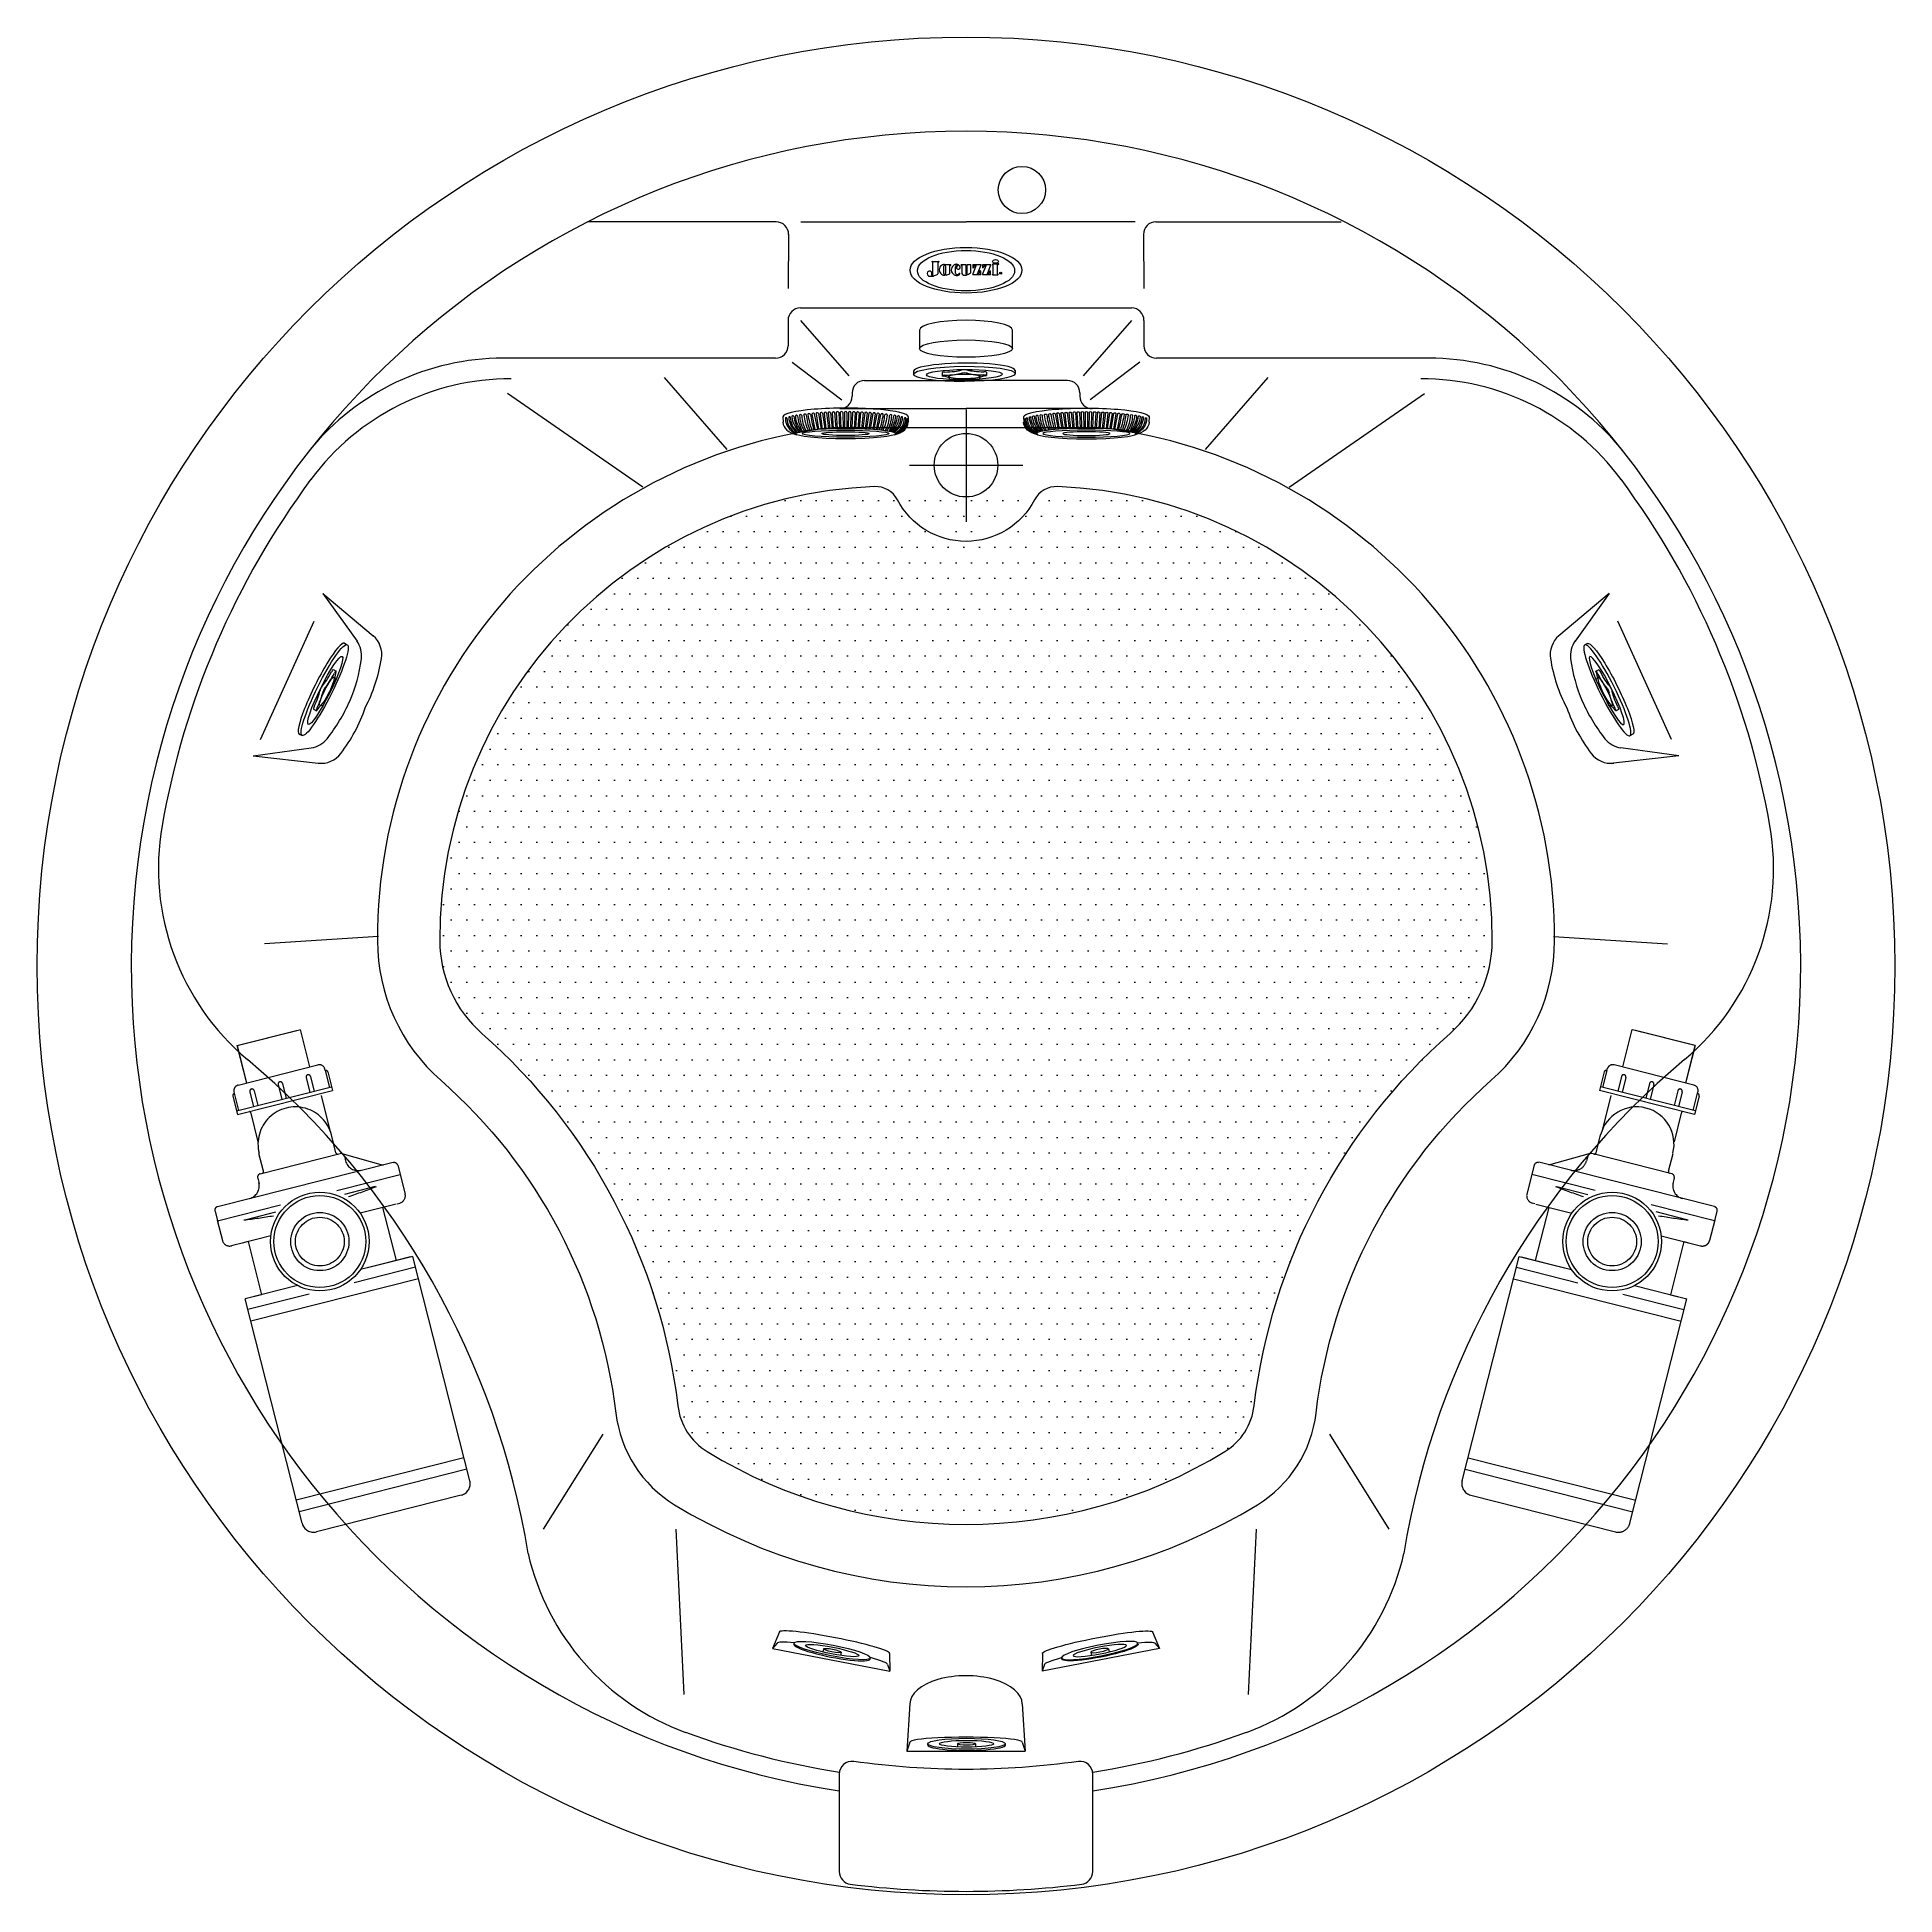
# Model space of a CAD drawing. Header units: millimetres. Extents: x -1272.84 to -1271.34, y 2198.98 to 2200.47.
import ezdxf
from ezdxf.enums import TextEntityAlignment as Align

# ---------------------------------------------------------------- set-up
doc = ezdxf.new("R2010")
doc.units = ezdxf.units.MM
doc.header["$LTSCALE"] = 10
doc.linetypes.add('CENTER2', pattern=[1.125, 0.75, -0.125, 0.125, -0.125])
doc.linetypes.add('HIDDEN', pattern=[0.375, 0.25, -0.125])
for name, color, linetype in [('CONTOR05', 7, 'Continuous'), ('jacuzzi', 1, 'Continuous'), ('LCOTA02', 1, 'Continuous')]:
    doc.layers.add(name, color=color, linetype=linetype)
doc.styles.add('ROMANS', font='romans', dxfattribs={"height": 4})

# ---------------------------------------------------------------- blocks, each defined once
blk = doc.blocks.new('A$C1E5B20B9')
at = {"layer": 'LCOTA02'}
for p, q in [((12, 80), (17, 80)), ((14.6, 57.5), (19.6, 57.5)), ((14.6, 22.5), (20, 22.5)), ((12, 0), (17, 0))]:
    blk.add_line(p, q, dxfattribs=at)
for centre, major_axis, start_param, end_param in [((12, 40), (0, 40), 0, 3.141593), ((8.2, 59), (0, 19), 3.648269, 4.519872), ((14.6, 54.8), (0, 2.68), 6.283185, 7.661464), ((13.2, 59), (0, 19), 3.648269, 4.519872), ((19.6, 54.8), (0, 2.68), 5.533225, 7.661464), ((24, 70.7), (0, 19), 2.391632, 3.263235), ((24.8, 49.2), (0, 2.68), 4.276588, 6.404827), ((30.7, 40), (0, 19), 1.134995, 2.006598), ((11.3, 40), (0, 2.68), 0.506677, 2.634916), ((8.2, 21), (0, 19), 4.904906, 5.776509), ((16.3, 40), (0, 2.68), 0.506677, 2.634916), ((13.2, 21), (0, 19), 4.904906, 5.776509), ((24.8, 30.8), (0, 2.68), 3.019951, 5.14819), ((14.6, 25.2), (0, 2.68), 1.763314, 3.141593), ((19.6, 25.2), (0, 2.68), 1.763314, 3.891553), ((24, 9.3), (0, 19), 6.161543, 7.033146)]:
    blk.add_ellipse(centre, major_axis=major_axis, ratio=0.3, start_param=start_param, end_param=end_param, dxfattribs=at)
for centre, major_axis, ratio in [((17, 40), (0, 40), 0.3), ((18, 40), (0, 30), 0.266667), ((21, 40), (0, 12.5), 0.3)]:
    blk.add_ellipse(centre, major_axis=major_axis, ratio=ratio, dxfattribs=at)
blk = doc.blocks.new('A$C00053991')
at = {"layer": 'CONTOR05', "xscale": 0.5, "zscale": 0.5}
blk.add_blockref('A$C1E5B20B9', (0, 0), dxfattribs=at)
blk = doc.blocks.new('A$C691B2982')
at = {"layer": 'CONTOR05', "xscale": 0.1, "yscale": 0.1, "zscale": 0.1}
blk.add_blockref('A$C00053991', (0, 0), dxfattribs=at)
blk = doc.blocks.new('A$C159910E5')
at = {"layer": 'CONTOR05', "rotation": 270}
blk.add_blockref('A$C691B2982', (0, 1.45), dxfattribs=at)
blk = doc.blocks.new('A$C3BF32979')
at = {"layer": 'CONTOR05', "rotation": 314.9999999999977}
blk.add_blockref('A$C159910E5', (-0.4, 5.26), dxfattribs=at)
blk = doc.blocks.new('*E9')
at = {"layer": 'CONTOR05', "rotation": 135.000000000004}
blk.add_blockref('A$C3BF32979', (4.89, 4), dxfattribs=at)
blk = doc.blocks.new('A$C37FA7AEC')
at = {"layer": 'LCOTA02'}
for p, q in [((1.01, 4.71), (1.23, 4.71)), ((1.23, 2.9), (0.63, 2.9)), ((1.23, 1.81), (0.63, 1.81)), ((1.01, 0), (1.23, 0))]:
    blk.add_line(p, q, dxfattribs=at)
for centre, major_axis, ratio, start_param, end_param in [((1.01, 2.36), (0, 2.36), 0.431953, 6.283185, 9.424778), ((1.23, 2.36), (0, -0.544), 0.461888, -3.141592653589793, 3.141592653589793)]:
    blk.add_ellipse(centre, major_axis=major_axis, ratio=ratio, start_param=start_param, end_param=end_param, dxfattribs=at)
for major_axis, ratio in [((0, 2.36), 0.431953), ((0, 1.65), 0.381644)]:
    blk.add_ellipse((1.23, 2.36), major_axis=major_axis, ratio=ratio, dxfattribs=at)
blk = doc.blocks.new('A$C6134645C')
at = {"layer": 'CONTOR05', "rotation": 179.9999999999999}
blk.add_blockref('A$C37FA7AEC', (2.24, 4.71), dxfattribs=at)

msp = doc.modelspace()

# ---------------------------------------------------------------- hatches: boundary and pattern name
at = {"layer": 'jacuzzi'}
h = msp.add_hatch(dxfattribs=at)
h.set_pattern_fill('DOTS', color=256, scale=0.2, style=0)
h.set_pattern_definition([(0, (-1272.765137, 2197.96073), (0.00625, 0.0125), [0, -0.0125])])
edge = h.paths.add_edge_path()
edge.add_arc((-1272.2705, 2199.3757), 0.0502, 186.8412, 238.5478)
edge.add_arc((-1272.0884, 2199.6735), 0.3992, 238.5478, 301.4522)
edge.add_arc((-1271.9063, 2199.3757), 0.0502, 301.4522, 353.1588)
edge.add_arc((-1271.3856, 2199.3133), 0.4742, 131.3313, 173.1588, ccw=False)
edge.add_arc((-1271.7647, 2199.7443), 0.0998, 311.3313, 359.8424)
edge.add_arc((-1272.0297, 2199.745), 0.3648, 359.8424, 447.6462)
edge.add_arc((-1272.0155, 2200.0895), 0.0201, 87.6462, 152.4293)
edge.add_arc((-1272.0884, 2200.1275), 0.0622, 270, 332.4293, ccw=False)
edge.add_arc((-1272.0884, 2200.1275), 0.0622, 207.5707, 270, ccw=False)
edge.add_arc((-1272.1613, 2200.0895), 0.0201, 27.5707, 92.3538)
edge.add_arc((-1272.1471, 2199.745), 0.3648, 92.3538, 180.1576)
edge.add_arc((-1272.4121, 2199.7443), 0.0998, 180.1576, 228.6687)
edge.add_arc((-1272.7912, 2199.3133), 0.4742, 6.8412, 48.6687, ccw=False)

# ---------------------------------------------------------------- linework, layer by layer
for p, q in [((-1272.2412, 2200.3225), (-1272.3931, 2200.3225)), ((-1272.2312, 2200.3125), (-1272.2316, 2200.2688)), ((-1272.2214, 2200.3225), (-1272.0884, 2200.3225)), ((-1271.9522, 2200.3225), (-1272.0884, 2200.3225)), ((-1271.9456, 2200.3125), (-1271.9452, 2200.2688)), ((-1271.9356, 2200.3225), (-1271.7866, 2200.3225)), ((-1272.1156, 2200.2903), (-1272.1156, 2200.2906)), ((-1272.1154, 2200.2907), (-1272.1105, 2200.2907)), ((-1272.1152, 2200.2901), (-1272.1154, 2200.2901)), ((-1272.1151, 2200.2798), (-1272.1151, 2200.29)), ((-1272.1105, 2200.2901), (-1272.1111, 2200.2901)), ((-1272.1111, 2200.2901), (-1272.1111, 2200.2806)), ((-1272.1103, 2200.2906), (-1272.1103, 2200.2903)), ((-1272.1047, 2200.2879), (-1272.1047, 2200.2879)), ((-1272.1045, 2200.2881), (-1272.1009, 2200.2881)), ((-1272.1016, 2200.2873), (-1272.1016, 2200.2807)), ((-1272.1009, 2200.2875), (-1272.1014, 2200.2875)), ((-1272.1007, 2200.2879), (-1272.1007, 2200.2877)), ((-1272.0968, 2200.2812), (-1272.0968, 2200.2864)), ((-1272.0924, 2200.2876), (-1272.0924, 2200.288)), ((-1272.0923, 2200.2881), (-1272.0887, 2200.2881)), ((-1272.0923, 2200.2875), (-1272.0919, 2200.2875)), ((-1272.0918, 2200.2874), (-1272.0918, 2200.2817)), ((-1272.0875, 2200.2881), (-1272.0845, 2200.2881)), ((-1272.083, 2200.2802), (-1272.0802, 2200.2875)), ((-1272.0829, 2200.2881), (-1272.0829, 2200.2856)), ((-1272.0828, 2200.2881), (-1272.0763, 2200.2881)), ((-1272.0828, 2200.2855), (-1272.0825, 2200.2855)), ((-1272.0791, 2200.2807), (-1272.0763, 2200.288)), ((-1272.0771, 2200.2832), (-1272.0766, 2200.2832)), ((-1272.0766, 2200.2801), (-1272.0766, 2200.2831)), ((-1272.075, 2200.2881), (-1272.075, 2200.2856)), ((-1272.075, 2200.2802), (-1272.0722, 2200.2875)), ((-1272.0749, 2200.2881), (-1272.0684, 2200.2881)), ((-1272.0749, 2200.2855), (-1272.0746, 2200.2855)), ((-1272.0712, 2200.2807), (-1272.0683, 2200.288)), ((-1272.0691, 2200.2832), (-1272.0687, 2200.2832)), ((-1272.0686, 2200.2801), (-1272.0686, 2200.2831)), ((-1272.1045, 2200.2802), (-1272.1045, 2200.2797)), ((-1272.0935, 2200.2804), (-1272.0935, 2200.281)), ((-1272.0829, 2200.2801), (-1272.0766, 2200.2801)), ((-1272.0749, 2200.2801), (-1272.0687, 2200.2801)), ((-1272.0672, 2200.2801), (-1272.0672, 2200.2803)), ((-1272.0671, 2200.28), (-1272.0627, 2200.28)), ((-1272.0626, 2200.2801), (-1272.0626, 2200.2803)), ((-1272.2216, 2200.2532), (-1271.9552, 2200.2532)), ((-1272.2316, 2200.2432), (-1272.2316, 2200.2228)), ((-1272.2216, 2200.2432), (-1272.1828, 2200.1985)), ((-1271.9552, 2200.2432), (-1271.994, 2200.1985)), ((-1271.9452, 2200.2432), (-1271.9452, 2200.2228)), ((-1272.1257, 2200.2354), (-1272.1257, 2200.2205)), ((-1272.0511, 2200.2205), (-1272.0511, 2200.2354)), ((-1272.2416, 2200.2128), (-1272.4609, 2200.2128)), ((-1272.2284, 2200.2096), (-1272.1883, 2200.1792)), ((-1271.9484, 2200.2096), (-1271.9885, 2200.1792)), ((-1271.7159, 2200.2128), (-1271.9352, 2200.2128)), ((-1272.3312, 2200.1974), (-1272.2808, 2200.1393)), ((-1272.17, 2200.1949), (-1272.0884, 2200.1949)), ((-1272.0068, 2200.1949), (-1272.0884, 2200.1949)), ((-1271.8456, 2200.1974), (-1271.896, 2200.1393)), ((-1272.3486, 2200.109), (-1272.4574, 2200.1843)), ((-1272.18, 2200.1849), (-1272.18, 2200.1822)), ((-1271.9968, 2200.1849), (-1271.9968, 2200.1822)), ((-1271.8283, 2200.109), (-1271.7194, 2200.1843)), ((-1272.2357, 2200.1656), (-1272.2356, 2200.1613)), ((-1272.2124, 2200.1677), (-1272.21, 2200.1554)), ((-1272.2105, 2200.1679), (-1272.208, 2200.1555)), ((-1272.2091, 2200.1681), (-1272.207, 2200.1556)), ((-1272.2072, 2200.1682), (-1272.205, 2200.1557)), ((-1272.2059, 2200.1683), (-1272.2041, 2200.1558)), ((-1272.2039, 2200.1685), (-1272.202, 2200.1559)), ((-1272.2026, 2200.1686), (-1272.2011, 2200.1559)), ((-1272.2007, 2200.1687), (-1272.1991, 2200.156)), ((-1272.1994, 2200.1688), (-1272.1981, 2200.156)), ((-1272.1974, 2200.1689), (-1272.1961, 2200.1561)), ((-1272.1961, 2200.1689), (-1272.1952, 2200.1561)), ((-1272.1941, 2200.169), (-1272.1932, 2200.1562)), ((-1272.1928, 2200.169), (-1272.1922, 2200.1562)), ((-1272.1908, 2200.1691), (-1272.1902, 2200.1562)), ((-1272.19, 2200.1722), (-1272.0884, 2200.1722)), ((-1272.1896, 2200.1691), (-1272.1892, 2200.1562)), ((-1272.1876, 2200.1691), (-1272.1872, 2200.1563)), ((-1272.1863, 2200.1691), (-1272.1863, 2200.1563)), ((-1272.1843, 2200.1691), (-1272.1843, 2200.1563)), ((-1272.183, 2200.1691), (-1272.1833, 2200.1563)), ((-1272.181, 2200.1691), (-1272.1813, 2200.1562)), ((-1272.1797, 2200.1691), (-1272.1804, 2200.1562)), ((-1272.1777, 2200.169), (-1272.1783, 2200.1562)), ((-1272.1764, 2200.169), (-1272.1774, 2200.1562)), ((-1272.1745, 2200.1689), (-1272.1754, 2200.1561)), ((-1272.1732, 2200.1689), (-1272.1744, 2200.1561)), ((-1272.1712, 2200.1688), (-1272.1724, 2200.156)), ((-1272.1699, 2200.1687), (-1272.1715, 2200.156)), ((-1272.1679, 2200.1686), (-1272.1695, 2200.1559)), ((-1272.1666, 2200.1685), (-1272.1685, 2200.1559)), ((-1272.1647, 2200.1683), (-1272.1665, 2200.1558)), ((-1272.1634, 2200.1682), (-1272.1655, 2200.1557)), ((-1272.1614, 2200.1681), (-1272.1635, 2200.1556)), ((-1272.1601, 2200.1679), (-1272.1626, 2200.1555)), ((-1272.1582, 2200.1677), (-1272.1606, 2200.1554)), ((-1272.1349, 2200.1656), (-1272.1349, 2200.1613)), ((-1272.1349, 2200.1656), (-1272.1349, 2200.1613)), ((-1271.9868, 2200.1722), (-1272.0884, 2200.1722)), ((-1272.042, 2200.1656), (-1272.0419, 2200.1613)), ((-1272.042, 2200.1656), (-1272.0419, 2200.1613)), ((-1272.0186, 2200.1677), (-1272.0162, 2200.1554)), ((-1272.0167, 2200.1679), (-1272.0142, 2200.1555)), ((-1272.0154, 2200.1681), (-1272.0133, 2200.1556)), ((-1272.0135, 2200.1682), (-1272.0113, 2200.1557)), ((-1272.0121, 2200.1683), (-1272.0103, 2200.1558)), ((-1272.0102, 2200.1685), (-1272.0083, 2200.1559)), ((-1272.0089, 2200.1686), (-1272.0074, 2200.1559)), ((-1272.0069, 2200.1687), (-1272.0053, 2200.156)), ((-1272.0056, 2200.1688), (-1272.0044, 2200.156)), ((-1272.0037, 2200.1689), (-1272.0024, 2200.1561)), ((-1272.0024, 2200.1689), (-1272.0014, 2200.1561)), ((-1272.0004, 2200.169), (-1271.9994, 2200.1562)), ((-1271.9991, 2200.169), (-1271.9985, 2200.1562)), ((-1271.9971, 2200.1691), (-1271.9965, 2200.1562)), ((-1271.9958, 2200.1691), (-1271.9955, 2200.1562)), ((-1271.9938, 2200.1691), (-1271.9935, 2200.1563)), ((-1271.9925, 2200.1691), (-1271.9925, 2200.1563)), ((-1271.9905, 2200.1691), (-1271.9905, 2200.1563)), ((-1271.9893, 2200.1691), (-1271.9896, 2200.1563)), ((-1271.9873, 2200.1691), (-1271.9876, 2200.1562)), ((-1271.986, 2200.1691), (-1271.9866, 2200.1562)), ((-1271.984, 2200.169), (-1271.9846, 2200.1562)), ((-1271.9827, 2200.169), (-1271.9837, 2200.1562)), ((-1271.9807, 2200.1689), (-1271.9816, 2200.1561)), ((-1271.9794, 2200.1689), (-1271.9807, 2200.1561)), ((-1271.9774, 2200.1688), (-1271.9787, 2200.156)), ((-1271.9761, 2200.1687), (-1271.9777, 2200.156)), ((-1271.9742, 2200.1686), (-1271.9757, 2200.1559)), ((-1271.9729, 2200.1685), (-1271.9748, 2200.1559)), ((-1271.9709, 2200.1683), (-1271.9728, 2200.1558)), ((-1271.9696, 2200.1682), (-1271.9718, 2200.1557)), ((-1271.9677, 2200.1681), (-1271.9698, 2200.1556)), ((-1271.9664, 2200.1679), (-1271.9688, 2200.1555)), ((-1271.9644, 2200.1677), (-1271.9668, 2200.1554)), ((-1271.9411, 2200.1656), (-1271.9412, 2200.1613)), ((-1271.9848, 2200.1568), (-1272.192, 2200.1568)), ((-1272.606, 2200.0235), (-1272.5656, 2199.9895)), ((-1272.606, 2200.0235), (-1272.5785, 2199.9852)), ((-1271.5708, 2200.0235), (-1271.6112, 2199.9895)), ((-1271.5708, 2200.0235), (-1271.5983, 2199.9852)), ((-1272.6562, 2199.906), (-1272.6129, 2200.0011)), ((-1271.5206, 2199.906), (-1271.5639, 2200.0011)), ((-1272.6621, 2199.8928), (-1272.6155, 2199.8993)), ((-1272.6621, 2199.8928), (-1272.6097, 2199.887)), ((-1271.5147, 2199.8928), (-1271.5672, 2199.887)), ((-1271.5147, 2199.8928), (-1271.5613, 2199.8993)), ((-1272.5612, 2199.7474), (-1272.6529, 2199.7416)), ((-1271.6156, 2199.7474), (-1271.5239, 2199.7416)), ((-1272.3808, 2199.3468), (-1272.4286, 2199.2704)), ((-1271.796, 2199.3468), (-1271.7482, 2199.2704)), ((-1272.3219, 2199.2704), (-1272.3155, 2199.1374)), ((-1271.8549, 2199.2704), (-1271.8613, 2199.1374)), ((-1272.2386, 2199.1877), (-1272.2442, 2199.1745)), ((-1272.2404, 2199.1787), (-1272.2442, 2199.1745)), ((-1271.9382, 2199.1877), (-1271.9327, 2199.1745)), ((-1271.9364, 2199.1787), (-1271.9327, 2199.1745)), ((-1272.2442, 2199.1745), (-1272.1497, 2199.1562)), ((-1272.1516, 2199.1615), (-1272.1497, 2199.1562)), ((-1272.1499, 2199.1704), (-1272.1497, 2199.1562)), ((-1271.9327, 2199.1745), (-1272.0271, 2199.1562)), ((-1272.0269, 2199.1704), (-1272.0271, 2199.1562)), ((-1272.0252, 2199.1615), (-1272.0271, 2199.1562)), ((-1272.1336, 2199.1298), (-1272.136, 2199.0917)), ((-1272.0432, 2199.1298), (-1272.0408, 2199.0917)), ((-1272.1336, 2199.0991), (-1272.136, 2199.0917)), ((-1272.136, 2199.0917), (-1272.0408, 2199.0917)), ((-1272.0432, 2199.0991), (-1272.0408, 2199.0917))]:
    msp.add_line(p, q, dxfattribs=at)
at = {"layer": 'jacuzzi', "linetype": 'CENTER2', "ltscale": 0.5}
for p, q in [((-1272.0884, 2200.1714), (-1272.0884, 2200.0811)), ((-1272.134, 2200.1267), (-1272.0428, 2200.1267))]:
    msp.add_line(p, q, dxfattribs=at)
at = {"layer": 'jacuzzi', "linetype": 'HIDDEN'}
for p, q in [((-1272.6751, 2199.6596), (-1272.6284, 2199.6714)), ((-1272.675, 2199.6596), (-1272.6247, 2199.6723)), ((-1272.6319, 2199.6705), (-1272.6284, 2199.6714)), ((-1272.6284, 2199.6714), (-1272.6248, 2199.6723)), ((-1272.6243, 2199.6725), (-1272.6166, 2199.6424)), ((-1271.5526, 2199.6725), (-1271.5602, 2199.6424)), ((-1271.5018, 2199.6596), (-1271.5521, 2199.6723)), ((-1271.5485, 2199.6714), (-1271.552, 2199.6723)), ((-1271.5449, 2199.6705), (-1271.5485, 2199.6714)), ((-1271.5017, 2199.6596), (-1271.5485, 2199.6714)), ((-1272.6751, 2199.6596), (-1272.6675, 2199.6295)), ((-1272.675, 2199.6596), (-1272.6674, 2199.6295)), ((-1271.5018, 2199.6596), (-1271.5094, 2199.6295)), ((-1271.5017, 2199.6596), (-1271.5093, 2199.6295)), ((-1272.6742, 2199.6278), (-1272.61, 2199.6441)), ((-1272.6742, 2199.6278), (-1272.6099, 2199.6441)), ((-1272.6042, 2199.6397), (-1272.6045, 2199.6408)), ((-1272.6041, 2199.6397), (-1272.6044, 2199.6408)), ((-1272.6041, 2199.6397), (-1272.6007, 2199.6259)), ((-1271.5727, 2199.6397), (-1271.5762, 2199.6259)), ((-1271.5727, 2199.6397), (-1271.5724, 2199.6408)), ((-1271.5726, 2199.6397), (-1271.5723, 2199.6408)), ((-1271.5026, 2199.6278), (-1271.5669, 2199.6441)), ((-1271.5026, 2199.6278), (-1271.5669, 2199.6441)), ((-1272.6754, 2199.607), (-1272.5989, 2199.6264)), ((-1272.6747, 2199.6041), (-1272.5982, 2199.6235)), ((-1271.5021, 2199.6041), (-1271.5786, 2199.6235)), ((-1271.5014, 2199.607), (-1271.5779, 2199.6264)), ((-1272.6737, 2199.6074), (-1272.6774, 2199.6223)), ((-1272.6074, 2199.6195), (-1272.6003, 2199.5913)), ((-1271.5694, 2199.6195), (-1271.5765, 2199.5913)), ((-1271.5032, 2199.6074), (-1271.4994, 2199.6223)), ((-1272.6643, 2199.606), (-1272.6642, 2199.6055)), ((-1272.664, 2199.6052), (-1272.6582, 2199.5822)), ((-1271.5128, 2199.6052), (-1271.5186, 2199.5822)), ((-1271.5125, 2199.606), (-1271.5126, 2199.6055)), ((-1272.5955, 2199.5734), (-1272.5991, 2199.5877)), ((-1271.5813, 2199.5734), (-1271.5777, 2199.5877)), ((-1272.6908, 2199.53), (-1272.5493, 2199.5658)), ((-1272.6537, 2199.5586), (-1272.6574, 2199.5729)), ((-1272.6564, 2199.5564), (-1272.5921, 2199.5727)), ((-1272.5907, 2199.5727), (-1272.5574, 2199.5633)), ((-1272.5887, 2199.5707), (-1272.5877, 2199.5668)), ((-1271.486, 2199.53), (-1271.6275, 2199.5658)), ((-1271.5861, 2199.5727), (-1271.6195, 2199.5633)), ((-1271.5881, 2199.5707), (-1271.5891, 2199.5668)), ((-1271.5205, 2199.5564), (-1271.5847, 2199.5727)), ((-1271.5231, 2199.5586), (-1271.5194, 2199.5729)), ((-1272.6584, 2199.553), (-1272.6573, 2199.5487)), ((-1272.5948, 2199.5429), (-1272.5438, 2199.5558)), ((-1272.5457, 2199.5633), (-1272.5398, 2199.54)), ((-1271.6311, 2199.5633), (-1271.637, 2199.54)), ((-1271.582, 2199.5429), (-1271.633, 2199.5558)), ((-1271.5184, 2199.553), (-1271.5195, 2199.5487)), ((-1272.5639, 2199.5461), (-1272.5887, 2199.5398)), ((-1271.6129, 2199.5461), (-1271.5881, 2199.5398)), ((-1272.6927, 2199.526), (-1272.6906, 2199.5177)), ((-1272.691, 2199.5191), (-1272.6868, 2199.5028)), ((-1272.691, 2199.5191), (-1272.6868, 2199.5028)), ((-1272.6908, 2199.5185), (-1272.64, 2199.5314)), ((-1272.6686, 2199.5195), (-1272.6438, 2199.5258)), ((-1272.5468, 2199.4867), (-1272.5577, 2199.5294)), ((-1272.5462, 2199.5323), (-1272.5441, 2199.5328)), ((-1272.5462, 2199.5323), (-1272.5441, 2199.5328)), ((-1271.6306, 2199.5323), (-1271.6327, 2199.5328)), ((-1271.6306, 2199.5323), (-1271.6327, 2199.5328)), ((-1271.63, 2199.4867), (-1271.6191, 2199.5294)), ((-1271.486, 2199.5185), (-1271.5369, 2199.5314)), ((-1271.5082, 2199.5195), (-1271.533, 2199.5258)), ((-1271.4858, 2199.5191), (-1271.49, 2199.5028)), ((-1271.4858, 2199.5191), (-1271.49, 2199.5028)), ((-1271.4841, 2199.526), (-1271.4862, 2199.5177)), ((-1272.6775, 2199.499), (-1272.6795, 2199.4985)), ((-1272.6775, 2199.499), (-1272.6795, 2199.4985)), ((-1272.6662, 2199.5019), (-1272.6554, 2199.4591)), ((-1272.5335, 2199.49), (-1272.5758, 2199.4793)), ((-1272.5335, 2199.49), (-1272.5701, 2199.4808)), ((-1272.5355, 2199.4895), (-1272.5701, 2199.4808)), ((-1272.5355, 2199.4895), (-1272.5701, 2199.4808)), ((-1272.4877, 2199.3094), (-1272.5335, 2199.49)), ((-1271.6891, 2199.3094), (-1271.6433, 2199.49)), ((-1271.6433, 2199.49), (-1271.6067, 2199.4808)), ((-1271.6433, 2199.49), (-1271.601, 2199.4793)), ((-1271.6413, 2199.4895), (-1271.6067, 2199.4808)), ((-1271.6413, 2199.4895), (-1271.6067, 2199.4808)), ((-1271.5106, 2199.5019), (-1271.5215, 2199.4591)), ((-1271.4994, 2199.499), (-1271.4973, 2199.4985)), ((-1271.4994, 2199.499), (-1271.4973, 2199.4985)), ((-1272.5313, 2199.4813), (-1272.5808, 2199.4687)), ((-1271.6455, 2199.4813), (-1271.596, 2199.4687)), ((-1272.6263, 2199.4665), (-1272.6685, 2199.4558)), ((-1272.6554, 2199.4591), (-1272.6685, 2199.4558)), ((-1272.6169, 2199.4596), (-1272.6663, 2199.4471)), ((-1272.5289, 2199.472), (-1272.6639, 2199.4378)), ((-1271.6479, 2199.472), (-1271.5129, 2199.4378)), ((-1271.5599, 2199.4596), (-1271.5106, 2199.4471)), ((-1271.5505, 2199.4665), (-1271.5083, 2199.4558)), ((-1271.5215, 2199.4591), (-1271.5083, 2199.4558)), ((-1272.6227, 2199.2752), (-1272.6685, 2199.4558)), ((-1271.5541, 2199.2752), (-1271.5083, 2199.4558)), ((-1272.4924, 2199.3279), (-1272.6274, 2199.2937)), ((-1271.6844, 2199.3279), (-1271.5494, 2199.2937)), ((-1272.49, 2199.3187), (-1272.625, 2199.2844)), ((-1271.6868, 2199.3187), (-1271.5518, 2199.2844)), ((-1272.4946, 2199.2978), (-1272.6111, 2199.2683)), ((-1271.6822, 2199.2978), (-1271.5657, 2199.2683))]:
    msp.add_line(p, q, dxfattribs=at)
at = {"layer": 'jacuzzi'}
for points in [[(-1272.1047, 2200.2813), (-1272.1047, 2200.2865, 1), (-1272.1066, 2200.2865), (-1272.1066, 2200.2813, 1)], [(-1272.3203, 2199.3698, 0.22952), (-1272.2967, 2199.3329, 0.281579), (-1271.8801, 2199.3329, 0.22952), (-1271.8565, 2199.3698, -0.18456), (-1271.6988, 2199.6694, 0.214889), (-1271.6649, 2199.744, 0.40303), (-1272.0147, 2200.1095, 0.290447), (-1272.0333, 2200.0987, -0.279343), (-1272.0884, 2200.0654, -0.279343), (-1272.1435, 2200.0987, 0.290447), (-1272.1621, 2200.1095, 0.40303), (-1272.5119, 2199.744, 0.214889), (-1272.478, 2199.6694, -0.18456)], [(-1271.998, 2199.0835, -0.070269), (-1272.1788, 2199.0835, 0.455932), (-1272.1904, 2199.0734), (-1272.1904, 2198.9949, 0.378699), (-1272.1815, 2198.9847, 0.061456), (-1271.9953, 2198.9847, 0.378699), (-1271.9864, 2198.9949), (-1271.9864, 2199.0734, 0.455932)]]:
    msp.add_lwpolyline(points, format="xyb", close=True, dxfattribs=at)
for points in [[(-1272.0886, 2200.288), (-1272.0886, 2200.2809, 0.135484), (-1272.0886, 2200.2808, 0.597309), (-1272.0876, 2200.2808, 0.11277), (-1272.0876, 2200.2809), (-1272.0876, 2200.288)], [(-1272.0879, 2200.2798, 0.062974), (-1272.0848, 2200.2814, 0.257829), (-1272.0844, 2200.2821), (-1272.0844, 2200.288)], [(-1272.0636, 2200.2885), (-1272.0671, 2200.2885, 0.414214), (-1272.0672, 2200.2884), (-1272.0672, 2200.2879, 0.414214), (-1272.0671, 2200.2878), (-1272.0668, 2200.2878, -0.414214), (-1272.0667, 2200.2877), (-1272.0667, 2200.2807)], [(-1272.0631, 2200.2807), (-1272.0631, 2200.2878, -0.309408), (-1272.063, 2200.288, 0.090701), (-1272.0621, 2200.2886, 0.365017), (-1272.0621, 2200.2887), (-1272.0622, 2200.2888, 0.451807), (-1272.0625, 2200.2889, -0.178007), (-1272.0636, 2200.2885)], [(-1272.2063, 2200.1557, 0.373711), (-1272.5621, 2199.7439, 0.214889), (-1272.5111, 2199.6317, -0.18456), (-1272.3702, 2199.3638, 0.22952), (-1272.3229, 2199.2901, 0.281579), (-1271.8539, 2199.2901, 0.22952), (-1271.8067, 2199.3638, -0.18456), (-1271.6657, 2199.6317, 0.214889), (-1271.6147, 2199.7439, 0.373711), (-1271.9705, 2200.1557)]]:
    msp.add_lwpolyline(points, format="xyb", dxfattribs=at)
at = {"layer": 'jacuzzi', "linetype": 'HIDDEN'}
for points in [[(-1272.602, 2199.6384), (-1272.5982, 2199.6235)], [(-1271.5749, 2199.6384), (-1271.5786, 2199.6235)], [(-1272.6419, 2199.6282), (-1272.6389, 2199.6162)], [(-1272.6385, 2199.6291), (-1272.6354, 2199.6171)], [(-1272.6194, 2199.6339), (-1272.6164, 2199.6219)], [(-1272.6159, 2199.6348), (-1272.6129, 2199.6228)], [(-1271.5609, 2199.6348), (-1271.5639, 2199.6228)], [(-1271.5574, 2199.6339), (-1271.5604, 2199.6219)], [(-1271.5384, 2199.6291), (-1271.5414, 2199.6171)], [(-1271.5349, 2199.6282), (-1271.5379, 2199.6162)], [(-1272.6784, 2199.619), (-1272.6747, 2199.6041)], [(-1272.6647, 2199.6224), (-1272.6617, 2199.6104)], [(-1272.6612, 2199.6233), (-1272.6582, 2199.6113)], [(-1271.5156, 2199.6233), (-1271.5186, 2199.6113)], [(-1271.5121, 2199.6224), (-1271.5151, 2199.6104)], [(-1271.4984, 2199.619), (-1271.5021, 2199.6041)], [(-1272.5469, 2199.5321), (-1272.576, 2199.5248)], [(-1271.6299, 2199.5321), (-1271.6008, 2199.5248)], [(-1272.6479, 2199.5065), (-1272.671, 2199.5007), (-1272.6775, 2199.499)], [(-1271.529, 2199.5065), (-1271.5058, 2199.5007), (-1271.4994, 2199.499)], [(-1272.6662, 2199.5019), (-1272.671, 2199.5007), (-1272.6775, 2199.499)], [(-1271.5106, 2199.5019), (-1271.5058, 2199.5007), (-1271.4994, 2199.499)]]:
    msp.add_lwpolyline(points, dxfattribs=at)
at = {"layer": 'jacuzzi', "color": 3}
msp.add_circle((-1272.0884, 2199.7237), 0.7475, dxfattribs=at)
at = {"layer": 'jacuzzi'}
for centre, radius in [((-1272.0434, 2200.3482), 0.019), ((-1272.0605, 2200.2812), 0.000795), ((-1272.0884, 2200.1267), 0.0256)]:
    msp.add_circle(centre, radius, dxfattribs=at)
at = {"layer": 'jacuzzi', "linetype": 'HIDDEN'}
for centre, radius in [((-1272.6084, 2199.5019), 0.0397), ((-1272.6084, 2199.5019), 0.037), ((-1271.5684, 2199.5019), 0.0397), ((-1271.5684, 2199.5019), 0.037), ((-1272.6084, 2199.5019), 0.0234), ((-1272.6084, 2199.5019), 0.0196), ((-1271.5684, 2199.5019), 0.0234), ((-1271.5684, 2199.5019), 0.0196)]:
    msp.add_circle(centre, radius, dxfattribs=at)
at = {"layer": 'jacuzzi'}
for centre, radius, start, end in [((-1272.0884, 2199.7237), 0.6717, 278.7374, 261.2626), ((-1272.2412, 2200.3125), 0.01, 359.5012, 90), ((-1271.9356, 2200.3125), 0.01, 90, 180.4988), ((-1272.1175, 2200.2809), 0.00211, 122.9803, 234.8089), ((-1272.1176, 2200.2811), 0.00184, 329.3882, 123.2376), ((-1272.1154, 2200.2906), 0.000183, 90, 180), ((-1272.1154, 2200.2903), 0.000183, 180, 270), ((-1272.1152, 2200.29), 0.000183, 0, 90), ((-1272.1105, 2200.2906), 0.000183, 0, 90), ((-1272.1105, 2200.2903), 0.000183, 270, 0), ((-1272.1055, 2200.2839), 0.00441, 126.3033, 231.4856), ((-1272.1062, 2200.2854), 0.0028, 59.9231, 132.2761), ((-1272.1048, 2200.2879), 0.0000913, 231.4553, 0), ((-1272.1045, 2200.2879), 0.000183, 90, 180), ((-1272.1014, 2200.2873), 0.000183, 90, 180), ((-1272.1009, 2200.2879), 0.000183, 0, 90), ((-1272.1009, 2200.2877), 0.000183, 270, 0), ((-1272.0958, 2200.2839), 0.00446, 127.1313, 242.2671), ((-1272.096, 2200.2844), 0.00398, 88.5996, 128.9527), ((-1272.0948, 2200.2864), 0.00197, 150.4373, 179.0124), ((-1272.0956, 2200.2867), 0.00116, 97.112, 147.2426), ((-1272.0947, 2200.2857), 0.00138, 110.2833, 290.7343), ((-1272.0961, 2200.2852), 0.00316, 29.5272, 87.5019), ((-1272.0956, 2200.2869), 0.000976, 50.781, 96.3414), ((-1272.0953, 2200.2873), 0.000419, 289.0295, 44.0873), ((-1272.0949, 2200.286), 0.00179, 294.3936, 25.9072), ((-1272.0923, 2200.288), 0.0000913, 90, 180), ((-1272.0923, 2200.2876), 0.0000913, 180, 270), ((-1272.0919, 2200.2874), 0.0000913, 0, 90), ((-1272.0897, 2200.2817), 0.00214, 180, 267.9232), ((-1272.0887, 2200.288), 0.0000913, 0, 90), ((-1272.0875, 2200.288), 0.0000913, 90, 180), ((-1272.0845, 2200.288), 0.0000913, 0, 90), ((-1272.0828, 2200.2881), 0.0000913, 90, 180), ((-1272.0828, 2200.2856), 0.0000913, 180, 270), ((-1272.0825, 2200.2856), 0.0000913, 270, 355.0588), ((-1272.0799, 2200.2854), 0.00257, 130.1573, 175.0588), ((-1272.0805, 2200.2861), 0.0016, 80.3374, 129.0048), ((-1272.0803, 2200.2875), 0.000114, 338.9296, 80.3374), ((-1272.0798, 2200.2829), 0.00262, 294.8275, 3.7772), ((-1272.0771, 2200.2831), 0.000114, 90, 183.7772), ((-1272.0766, 2200.2831), 0.0000913, 0, 90), ((-1272.0763, 2200.2881), 0.0000913, 338.9296, 90), ((-1272.0749, 2200.2881), 0.0000913, 90, 180), ((-1272.0749, 2200.2856), 0.0000913, 180, 270), ((-1272.0746, 2200.2856), 0.0000913, 270, 355.0588), ((-1272.0719, 2200.2854), 0.00257, 130.1573, 175.0588), ((-1272.0726, 2200.2861), 0.0016, 80.3374, 129.0048), ((-1272.0723, 2200.2875), 0.000114, 338.9296, 80.3374), ((-1272.0719, 2200.2829), 0.00262, 294.8275, 3.7772), ((-1272.0691, 2200.2831), 0.000114, 90, 183.7772), ((-1272.0687, 2200.2831), 0.0000913, 0, 90), ((-1272.0684, 2200.2881), 0.0000913, 338.9296, 90), ((-1272.1177, 2200.2806), 0.00182, 234.8089, 260.1754), ((-1272.1168, 2200.2856), 0.00692, 260.1754, 285.4183), ((-1272.1157, 2200.2799), 0.000455, 149.3882, 195.7752), ((-1272.1155, 2200.28), 0.000664, 195.7752, 246.1283), ((-1272.1155, 2200.2798), 0.000455, 246.1283, 297.2029), ((-1272.1156, 2200.2799), 0.000606, 297.2029, 316.5289), ((-1272.1156, 2200.2799), 0.000567, 320.2199, 351.1443), ((-1272.1204, 2200.2986), 0.0204, 285.5604, 296.8444), ((-1272.1113, 2200.2806), 0.000183, 298.8232, 0), ((-1272.1062, 2200.2827), 0.00305, 228.3999, 304.2305), ((-1272.1053, 2200.2872), 0.00749, 276.286, 300.0862), ((-1272.0959, 2200.2837), 0.00427, 241.6824, 289.3433), ((-1272.0959, 2200.2811), 0.000927, 174.0544, 252.5389), ((-1272.0956, 2200.2828), 0.00266, 258.5772, 294.2197), ((-1272.0955, 2200.2824), 0.0022, 295.2704, 324.8584), ((-1272.0965, 2200.2839), 0.00467, 295.0031, 308.9089), ((-1272.0936, 2200.281), 0.000114, 0, 144.8584), ((-1272.0936, 2200.2804), 0.000114, 309.1312, 0), ((-1272.0893, 2200.2837), 0.00421, 264.0736, 289.8501), ((-1272.0829, 2200.2802), 0.000114, 158.9296, 270), ((-1272.079, 2200.2806), 0.000114, 158.9296, 274.0743), ((-1272.0792, 2200.2829), 0.00243, 274.0743, 281.2218), ((-1272.0766, 2200.2802), 0.0000913, 270, 0), ((-1272.0749, 2200.2802), 0.000114, 158.9296, 270), ((-1272.0711, 2200.2806), 0.000114, 158.9296, 274.0743), ((-1272.0712, 2200.2829), 0.00243, 274.0743, 281.2218), ((-1272.0687, 2200.2802), 0.0000913, 270, 0), ((-1272.0671, 2200.2803), 0.0000913, 82.1724, 180), ((-1272.0671, 2200.2801), 0.0000913, 180, 270), ((-1272.067, 2200.2807), 0.000365, 262.1724, 0), ((-1272.0627, 2200.2807), 0.000365, 180, 273.6112), ((-1272.0627, 2200.2803), 0.0000913, 0, 93.6112), ((-1272.0627, 2200.2801), 0.0000913, 270, 0), ((-1272.2216, 2200.2432), 0.01, 90, 180), ((-1271.9552, 2200.2432), 0.01, 0, 90), ((-1272.2416, 2200.2228), 0.01, 270, 0), ((-1271.9352, 2200.2228), 0.01, 180, 270), ((-1272.4609, 2200.0121), 0.2007, 90, 140.7605), ((-1271.7159, 2200.0121), 0.2007, 39.2395, 90), ((-1272.4545, 2199.9956), 0.2007, 90, 143.3913), ((-1272.17, 2200.1849), 0.01, 90, 180), ((-1272.0068, 2200.1849), 0.01, 0, 90), ((-1271.7223, 2199.9956), 0.2007, 36.6087, 90), ((-1272.19, 2200.1822), 0.01, 270, 0), ((-1271.9868, 2200.1822), 0.01, 180, 270), ((-1272.192, 2200.0564), 0.1003, 90, 98.1925), ((-1271.9848, 2200.0564), 0.1003, 81.8075, 90), ((-1272.0884, 2199.7237), 0.6567, 143.3913, 170.096), ((-1272.0884, 2199.7237), 0.6567, 9.904, 36.6087), ((-1272.5948, 2199.9736), 0.02, 352.1825, 35.644), ((-1272.5785, 2199.9742), 0.02, 350.8889, 49.8755), ((-1271.5983, 2199.9742), 0.02, 130.1245, 189.1111), ((-1271.582, 2199.9736), 0.02, 144.356, 187.8175), ((-1272.7082, 2199.9891), 0.1345, 337.1017, 352.1825), ((-1272.6873, 2199.9916), 0.1301, 332.4605, 350.8889), ((-1271.4896, 2199.9916), 0.1301, 189.1111, 207.5395), ((-1271.4686, 2199.9891), 0.1345, 187.8175, 202.8983), ((-1272.7076, 2199.9907), 0.1345, 321.3048, 336.3856), ((-1272.6949, 2199.9737), 0.1301, 322.5984, 341.0268), ((-1271.4819, 2199.9737), 0.1301, 198.9732, 217.4016), ((-1271.4692, 2199.9907), 0.1345, 203.6144, 218.6952), ((-1272.6182, 2199.9191), 0.02, 277.8433, 321.3048), ((-1272.6074, 2199.9068), 0.02, 263.6118, 322.5984), ((-1271.5694, 2199.9068), 0.02, 217.4016, 276.3882), ((-1271.5586, 2199.9191), 0.02, 218.6952, 262.1567), ((-1272.5376, 2199.8021), 0.2007, 170.096, 229.9693), ((-1271.6392, 2199.8021), 0.2007, 310.0307, 9.904), ((-1273.0894, 2199.1452), 0.6572, 9.2532, 49.9693), ((-1271.0874, 2199.1452), 0.6572, 130.0307, 170.7468), ((-1272.2451, 2199.2954), 0.2007, 192.8112, 249.904), ((-1271.9317, 2199.2954), 0.2007, 290.096, 347.1888), ((-1272.0884, 2199.7237), 0.6567, 249.904, 261.0706), ((-1272.0884, 2199.7237), 0.6567, 278.9294, 290.096)]:
    msp.add_arc(centre, radius, start, end, dxfattribs=at)
at = {"layer": 'jacuzzi', "linetype": 'HIDDEN'}
for centre, radius, start, end in [((-1272.6088, 2199.6397), 0.0045, 14.2286, 104.2286), ((-1272.6037, 2199.6379), 0.0018, 14.2286, 104.2286), ((-1271.5731, 2199.6379), 0.0018, 75.7714, 165.7714), ((-1271.568, 2199.6397), 0.0045, 75.7714, 165.7714), ((-1272.6731, 2199.6234), 0.0045, 104.2286, 194.2286), ((-1272.663, 2199.6229), 0.0018, 14.2286, 194.2286), ((-1272.6402, 2199.6287), 0.0018, 14.2286, 194.2286), ((-1272.6177, 2199.6344), 0.0018, 14.2286, 194.2286), ((-1271.5591, 2199.6344), 0.0018, 345.7714, 165.7714), ((-1271.5366, 2199.6287), 0.0018, 345.7714, 165.7714), ((-1271.5138, 2199.6229), 0.0018, 345.7714, 165.7714), ((-1271.5037, 2199.6234), 0.0045, 345.7714, 75.7714), ((-1272.6767, 2199.6194), 0.0018, 104.2286, 194.2286), ((-1272.6282, 2199.5803), 0.03, 14.2286, 194.2286), ((-1271.5486, 2199.5803), 0.03, 345.7714, 165.7714), ((-1271.5001, 2199.6194), 0.0018, 345.7714, 75.7714), ((-1272.6651, 2199.6058), 0.000743, 14.2286, 89.3704), ((-1271.5118, 2199.6058), 0.000743, 90.6296, 165.7714), ((-1272.5941, 2199.5737), 0.00145, 194.2286, 284.2286), ((-1272.5914, 2199.5699), 0.00286, 14.2286, 104.2286), ((-1272.5776, 2199.5694), 0.0104, 194.2286, 284.2286), ((-1272.5485, 2199.5626), 0.00286, 14.2286, 104.2286), ((-1271.6284, 2199.5626), 0.00286, 75.7714, 165.7714), ((-1271.5992, 2199.5694), 0.0104, 255.7714, 345.7714), ((-1271.5854, 2199.5699), 0.00286, 75.7714, 165.7714), ((-1271.5827, 2199.5737), 0.00145, 255.7714, 345.7714), ((-1272.6676, 2199.5466), 0.0104, 284.2286, 14.2286), ((-1272.6557, 2199.5537), 0.00286, 104.2286, 194.2286), ((-1272.6551, 2199.5582), 0.00145, 284.2286, 14.2286), ((-1271.5217, 2199.5582), 0.00145, 165.7714, 255.7714), ((-1271.5212, 2199.5537), 0.00286, 345.7714, 75.7714), ((-1271.5092, 2199.5466), 0.0104, 165.7714, 255.7714), ((-1272.7185, 2199.9342), 0.4179, 288.565, 291.8583), ((-1272.5456, 2199.5387), 0.00601, 284.2286, 14.2286), ((-1272.5456, 2199.5387), 0.00601, 284.2286, 14.2286), ((-1271.6312, 2199.5387), 0.00601, 165.7714, 255.7714), ((-1271.6312, 2199.5387), 0.00601, 165.7714, 255.7714), ((-1271.4583, 2199.9342), 0.4179, 248.1417, 251.435), ((-1272.6901, 2199.5272), 0.00286, 104.2286, 194.2286), ((-1272.7176, 2199.9344), 0.4179, 276.5989, 279.8922), ((-1271.4592, 2199.9344), 0.4179, 260.1078, 263.4011), ((-1271.4867, 2199.5272), 0.00286, 345.7714, 75.7714), ((-1272.681, 2199.5043), 0.00601, 194.2286, 284.2286), ((-1272.681, 2199.5043), 0.00601, 194.2286, 284.2286), ((-1271.4958, 2199.5043), 0.00601, 255.7714, 345.7714), ((-1271.4958, 2199.5043), 0.00601, 255.7714, 345.7714), ((-1272.4969, 2199.3071), 0.00954, 284.2286, 14.2286), ((-1271.6799, 2199.3071), 0.00954, 165.7714, 255.7714), ((-1272.6134, 2199.2775), 0.00954, 194.2286, 284.2286), ((-1271.5634, 2199.2775), 0.00954, 255.7714, 345.7714)]:
    msp.add_arc(centre, radius, start, end, dxfattribs=at)
at = {"layer": 'jacuzzi'}
for centre, major_axis, ratio in [((-1272.0884, 2200.2836), (-0.045, 0), 0.408776), ((-1272.0884, 2200.2205), (0.0373, 0), 0.186255), ((-1272.1853, 2200.1521), (0.035, 0), 0.080062), ((-1272.1853, 2200.1521), (0.019, 0), 0.078641)]:
    msp.add_ellipse(centre, major_axis=major_axis, ratio=ratio, dxfattribs=at)
for centre, major_axis, ratio, start_param, end_param in [((-1272.0884, 2200.2832), (0.0391, 0), 0.415223, 3.141593, 9.424778), ((-1272.0646, 2200.2907), (0.00235, 0), 0.621803, 3.141593, 9.424778), ((-1272.0884, 2200.2354), (-0.0373, 0), 0.213184, 3.141593, 6.283185), ((-1272.1853, 2200.1656), (-0.0504, 0), 0.138815, 3.139581, 6.286647), ((-1272.2118, 2200.1638), (0.0219, 0), 0.7, 3.112872, 4.051052), ((-1272.2331, 2200.1644), (0.000617, 0), 0.7, 0.127751, 3.519973), ((-1272.2081, 2200.1644), (0.0244, 0), 0.7, 3.137541, 3.928281), ((-1272.2305, 2200.1653), (-0.000617, 0), 0.7, 3.269343, 6.661565), ((-1272.2022, 2200.1657), (0.0289, 0), 0.7, 3.170824, 3.824475), ((-1272.1967, 2200.1665), (-0.0333, 0), 0.7, 0.052715, 0.608848), ((-1272.2278, 2200.1659), (0.000779, 0), 0.7, 0.220601, 3.434957), ((-1272.1914, 2200.1675), (0.0372, 0), 0.7, 3.210677, 3.707867), ((-1272.1799, 2200.1687), (-0.0473, 0), 0.7, 0.080138, 0.467107), ((-1272.2249, 2200.1663), (-0.000856, 0), 0.7, 3.134641, 6.506677), ((-1272.183, 2200.1679), (-0.0428, 0), 0.7, 0.058419, 0.483046), ((-1272.1659, 2200.1691), (-0.0583, 0), 0.7, 0.068204, 0.374714), ((-1272.2215, 2200.1668), (-0.000889, 0), 0.7, 2.95417, 6.630528), ((-1272.1782, 2200.1669), (-0.0441, 0), 0.7, 0.009703, 0.416433), ((-1272.1731, 2200.1669), (-0.0475, 0), 0.7, 0.006214, 0.378935), ((-1272.2179, 2200.1672), (0.00096, 0), 0.7, 0.128656, 3.378355), ((-1272.1443, 2200.1708), (-0.0747, 0), 0.7, 0.071824, 0.309161), ((-1272.1062, 2200.1728), (-0.111, 0), 0.7, 0.071463, 0.231243), ((-1272.2147, 2200.1675), (0.000965, 0), 0.7, 0.116291, 3.352491), ((-1272.0703, 2200.1783), (0.1461, 0), 0.7, 3.248553, 3.370071), ((-1271.7557, 2200.2102), (-0.462, 0), 0.7, 0.132149, 0.170677), ((-1272.2114, 2200.1679), (0.000969, 0), 0.7, 0.103951, 3.326987), ((-1272.2082, 2200.1682), (0.000974, 0), 0.7, 0.091626, 3.30185), ((-1272.2049, 2200.1684), (-0.000979, 0), 0.7, 3.220898, 6.418679), ((-1272.2017, 2200.1686), (-0.000984, 0), 0.7, 3.208573, 6.394295), ((-1272.1984, 2200.1688), (-0.000988, 0), 0.7, 3.196234, 6.370295), ((-1272.1951, 2200.1689), (-0.000993, 0), 0.7, 3.183872, 6.346684), ((-1272.1918, 2200.169), (-0.000998, 0), 0.7, 3.171478, 6.323464), ((-1272.1886, 2200.1691), (0.001, 0), 0.7, 0.017453, 3.159046), ((-1272.1853, 2200.1691), (-0.001, 0), 0.7, 3.141593, 6.283185), ((-1272.182, 2200.1691), (-0.001, 0), 0.7, 3.124139, 6.265732), ((-1272.1787, 2200.169), (-0.000998, 0), 0.7, 3.101314, 6.2533), ((-1272.1754, 2200.1689), (-0.000993, 0), 0.7, 3.078095, 6.240906), ((-1272.1722, 2200.1688), (0.000988, 0), 0.7, -0.08711, 3.086952), ((-1272.1689, 2200.1686), (0.000984, 0), 0.7, -0.11111, 3.074612), ((-1272.1656, 2200.1684), (0.000979, 0), 0.7, -0.135494, 3.062287), ((-1272.1624, 2200.1682), (0.000974, 0), 0.7, -0.160257, 3.049967), ((-1272.1591, 2200.1679), (-0.000969, 0), 0.7, 2.956199, 6.179235), ((-1272.6148, 2200.2102), (-0.462, 0), 0.7, 2.970913, 3.009444), ((-1272.3002, 2200.1783), (-0.1461, 0), 0.7, 2.913105, 3.034632), ((-1272.1559, 2200.1675), (0.000965, 0), 0.7, -0.210898, 3.025302), ((-1272.2644, 2200.1728), (0.111, 0), 0.7, -0.231257, -0.071463), ((-1272.2262, 2200.1708), (0.0747, 0), 0.7, -0.309184, -0.071824), ((-1272.1527, 2200.1672), (-0.00096, 0), 0.7, 2.904831, 6.154529), ((-1272.1974, 2200.1669), (-0.0475, 0), 0.7, 2.762617, 3.135378), ((-1272.1923, 2200.1669), (-0.0441, 0), 0.7, 2.725111, 3.131889), ((-1272.2046, 2200.1691), (0.0583, 0), 0.7, -0.374757, -0.068204), ((-1272.149, 2200.1668), (0.000889, 0), 0.7, -0.347343, 3.329016), ((-1272.1876, 2200.1679), (-0.0428, 0), 0.7, 2.658482, 3.083173), ((-1272.1907, 2200.1687), (0.0473, 0), 0.7, -0.467175, -0.080138), ((-1272.1791, 2200.1675), (0.0372, 0), 0.7, -0.566373, -0.069084), ((-1272.1739, 2200.1665), (-0.0333, 0), 0.7, 2.532603, 3.088877), ((-1272.1457, 2200.1663), (0.000856, 0), 0.7, -0.223491, 3.148544), ((-1272.1683, 2200.1657), (0.0289, 0), 0.7, -0.686254, -0.029231), ((-1272.1624, 2200.1644), (-0.0244, 0), 0.7, 2.344517, 3.145644), ((-1272.1587, 2200.1638), (0.0219, 0), 0.7, -0.910513, 0.028721), ((-1272.1542, 2200.1628), (-0.0182, 0), 0.7, 2.0844, 3.210572), ((-1272.1517, 2200.1622), (-0.0166, 0), 0.7, 1.974351, 3.270987), ((-1272.1428, 2200.1659), (-0.000779, 0), 0.7, 2.848228, 6.062584), ((-1272.14, 2200.1653), (-0.000617, 0), 0.7, 2.763213, 6.155435), ((-1272.1374, 2200.1644), (-0.000617, 0), 0.7, 2.763213, 6.155435), ((-1272.1356, 2200.1637), (0.000438, 0), 0.7, 0.090665, 3.129019), ((-1272.2206, 2200.1614), (-0.0151, 0), 0.7, 0.008727, 1.299348), ((-1272.1853, 2200.1521), (-0.0401, 0), 0.10388, 3.141593, 9.424778), ((-1272.15, 2200.1614), (-0.0151, 0), 0.7, 1.841163, 3.132866), ((-1272.1943, 2199.1791), (-0.0444, 0.0086), 0.08892, 3.141593, 6.283185), ((-1272.196, 2199.1701), (0.0444, -0.0086), 0.087369, 2.349071, 3.141593), ((-1272.196, 2199.1701), (0.0444, -0.0086), 0.087369, 0, 0.823876), ((-1272.0884, 2199.1298), (0.0452, 0), 0.501696, 0, 3.141593), ((-1272.0884, 2199.0991), (0.0452, 0), 0.087369, 0, 3.141593)]:
    msp.add_ellipse(centre, major_axis=major_axis, ratio=ratio, start_param=start_param, end_param=end_param, dxfattribs=at)
at = {"layer": 'jacuzzi', "extrusion": (0, 0, -1)}
for centre, major_axis, ratio, start_param, end_param in [((-1272.0251, 2200.1622), (0.0166, 0), 0.7, 1.974351, 3.270987), ((-1271.9915, 2200.1656), (0.0504, 0), 0.138815, 3.139581, 6.286647), ((-1272.0412, 2200.1637), (-0.000438, 0), 0.7, 0.090665, 3.129019), ((-1272.0226, 2200.1628), (0.0182, 0), 0.7, 2.0844, 3.210572), ((-1272.0181, 2200.1638), (-0.0219, 0), 0.7, -0.910513, 0.028721), ((-1272.0394, 2200.1644), (0.000617, 0), 0.7, 2.763213, 6.155435), ((-1272.0144, 2200.1644), (0.0244, 0), 0.7, 2.344517, 3.145644), ((-1272.0368, 2200.1653), (0.000617, 0), 0.7, 2.763213, 6.155435), ((-1272.0085, 2200.1657), (-0.0289, 0), 0.7, -0.686254, -0.029231), ((-1272.0029, 2200.1665), (0.0333, 0), 0.7, 2.532603, 3.088877), ((-1272.034, 2200.1659), (0.000779, 0), 0.7, 2.848228, 6.062584), ((-1271.9977, 2200.1675), (-0.0372, 0), 0.7, -0.566373, -0.069084), ((-1271.9861, 2200.1687), (-0.0473, 0), 0.7, -0.467175, -0.080138), ((-1272.0312, 2200.1663), (-0.000856, 0), 0.7, -0.223491, 3.148544), ((-1271.9893, 2200.1679), (0.0428, 0), 0.7, 2.658482, 3.083173), ((-1271.9722, 2200.1691), (-0.0583, 0), 0.7, -0.374757, -0.068204), ((-1272.0278, 2200.1668), (-0.000889, 0), 0.7, -0.347343, 3.329016), ((-1271.9845, 2200.1669), (0.0441, 0), 0.7, 2.725111, 3.131889), ((-1271.9794, 2200.1669), (0.0475, 0), 0.7, 2.762617, 3.135378), ((-1272.0242, 2200.1672), (0.00096, 0), 0.7, 2.904831, 6.154529), ((-1271.9506, 2200.1708), (-0.0747, 0), 0.7, -0.309184, -0.071824), ((-1271.9124, 2200.1728), (-0.111, 0), 0.7, -0.231257, -0.071463), ((-1272.0209, 2200.1675), (-0.000965, 0), 0.7, -0.210898, 3.025302), ((-1271.8766, 2200.1783), (0.1461, 0), 0.7, 2.913105, 3.034632), ((-1271.562, 2200.2102), (0.462, 0), 0.7, 2.970913, 3.009444), ((-1272.0177, 2200.1679), (0.000969, 0), 0.7, 2.956199, 6.179235), ((-1272.0144, 2200.1682), (-0.000974, 0), 0.7, -0.160257, 3.049967), ((-1272.0112, 2200.1684), (-0.000979, 0), 0.7, -0.135494, 3.062287), ((-1272.0079, 2200.1686), (-0.000984, 0), 0.7, -0.11111, 3.074612), ((-1272.0046, 2200.1688), (-0.000988, 0), 0.7, -0.08711, 3.086952), ((-1272.0014, 2200.1689), (0.000993, 0), 0.7, 3.078095, 6.240906), ((-1271.9981, 2200.169), (0.000998, 0), 0.7, 3.101314, 6.2533), ((-1271.9948, 2200.1691), (0.001, 0), 0.7, 3.124139, 6.265732), ((-1271.9915, 2200.1691), (0.001, 0), 0.7, 3.141593, 6.283185), ((-1271.9883, 2200.1691), (-0.001, 0), 0.7, 0.017453, 3.159046), ((-1271.985, 2200.169), (0.000998, 0), 0.7, 3.171478, 6.323464), ((-1271.9817, 2200.1689), (0.000993, 0), 0.7, 3.183872, 6.346684), ((-1271.9784, 2200.1688), (0.000988, 0), 0.7, 3.196234, 6.370295), ((-1271.9752, 2200.1686), (0.000984, 0), 0.7, 3.208573, 6.394295), ((-1271.9719, 2200.1684), (0.000979, 0), 0.7, 3.220898, 6.418679), ((-1271.9686, 2200.1682), (-0.000974, 0), 0.7, 0.091626, 3.30185), ((-1271.9654, 2200.1679), (-0.000969, 0), 0.7, 0.103951, 3.326987), ((-1272.4211, 2200.2102), (0.462, 0), 0.7, 0.132149, 0.170677), ((-1272.1065, 2200.1783), (-0.1461, 0), 0.7, 3.248553, 3.370071), ((-1271.9621, 2200.1675), (-0.000965, 0), 0.7, 0.116291, 3.352491), ((-1272.0706, 2200.1728), (0.111, 0), 0.7, 0.071463, 0.231243), ((-1272.0325, 2200.1708), (0.0747, 0), 0.7, 0.071824, 0.309161), ((-1271.9589, 2200.1672), (-0.00096, 0), 0.7, 0.128656, 3.378355), ((-1272.0037, 2200.1669), (0.0475, 0), 0.7, 0.006214, 0.378935), ((-1271.9986, 2200.1669), (0.0441, 0), 0.7, 0.009703, 0.416433), ((-1272.0109, 2200.1691), (0.0583, 0), 0.7, 0.068204, 0.374714), ((-1271.9553, 2200.1668), (0.000889, 0), 0.7, 2.95417, 6.630528), ((-1271.9938, 2200.1679), (0.0428, 0), 0.7, 0.058419, 0.483046), ((-1271.997, 2200.1687), (0.0473, 0), 0.7, 0.080138, 0.467107), ((-1271.9854, 2200.1675), (-0.0372, 0), 0.7, 3.210677, 3.707867), ((-1271.9519, 2200.1663), (0.000856, 0), 0.7, 3.134641, 6.506677), ((-1271.9802, 2200.1665), (0.0333, 0), 0.7, 0.052715, 0.608848), ((-1271.9746, 2200.1657), (-0.0289, 0), 0.7, 3.170824, 3.824475), ((-1271.9687, 2200.1644), (-0.0244, 0), 0.7, 3.137541, 3.928281), ((-1271.965, 2200.1638), (-0.0219, 0), 0.7, 3.112872, 4.051052), ((-1271.949, 2200.1659), (-0.000779, 0), 0.7, 0.220601, 3.434957), ((-1271.9463, 2200.1653), (0.000617, 0), 0.7, 3.269343, 6.661565), ((-1271.9437, 2200.1644), (-0.000617, 0), 0.7, 0.127751, 3.519973), ((-1272.0269, 2200.1614), (0.0151, 0), 0.7, 1.841163, 3.132866), ((-1271.9915, 2200.1521), (0.0401, 0), 0.10388, 3.141593, 9.424778), ((-1271.9562, 2200.1614), (0.0151, 0), 0.7, 0.008727, 1.299348), ((-1271.9825, 2199.1791), (0.0444, 0.0086), 0.08892, 3.141593, 6.283185), ((-1271.9808, 2199.1701), (-0.0444, -0.0086), 0.087369, 2.349071, 3.141593), ((-1271.9808, 2199.1701), (-0.0444, -0.0086), 0.087369, 0, 0.823876)]:
    msp.add_ellipse(centre, major_axis=major_axis, ratio=ratio, start_param=start_param, end_param=end_param, dxfattribs=at)
for major_axis, ratio in [((-0.035, 0), 0.080062), ((-0.019, 0), 0.078641)]:
    msp.add_ellipse((-1271.9915, 2200.1521), major_axis=major_axis, ratio=ratio, dxfattribs=at)

# ---------------------------------------------------------------- block references
at = {"layer": 'jacuzzi'}
for name, p, xscale, yscale, zscale, rotation in [('A$C691B2982', (-1272.1306, 2200.2085), 0.01020408177145011, 0.01020408177145011, 0.01020408177143622, 270.4326863044941), ('*E9', (-1271.5463, 2199.9129), -0.01020408177144148, 0.01020408177146237, 0.01020408177148411, 26.47546547590396), ('A$C691B2982', (-1272.6305, 2199.913), 0.01020408177164501, 0.01020408177164501, 0.01020408177155108, 333.5245345246652), ('A$C6134645C', (-1272.2258, 2199.183), 0.004315183946478646, 0.01324414715704896, 0.007416722408026761, 259.0000000007822), ('A$C6134645C', (-1272.1191, 2199.1021), 0.004315183946478646, 0.01324414715709281, 0.007416722408026761, 270)]:
    msp.add_blockref(name, p, dxfattribs=dict(at, xscale=xscale, yscale=yscale, zscale=zscale, rotation=rotation))
at = {"layer": 'jacuzzi', "extrusion": (0, 0, -1), "xscale": 0.004315183946478647, "yscale": 0.01324414715704896, "zscale": -0.007416722408026761, "rotation": 259.0000000007822}
msp.add_blockref('A$C6134645C', (1271.9511, 2199.183), dxfattribs=at)

# ---------------------------------------------------------------- texts
at = {"layer": 'jacuzzi', "style": 'ROMANS'}
msp.add_text('R', height=0.000797, dxfattribs=at).set_placement((-1272.0605, 2200.2812), align=Align.MIDDLE_CENTER)

doc.saveas('drawing.dxf')
